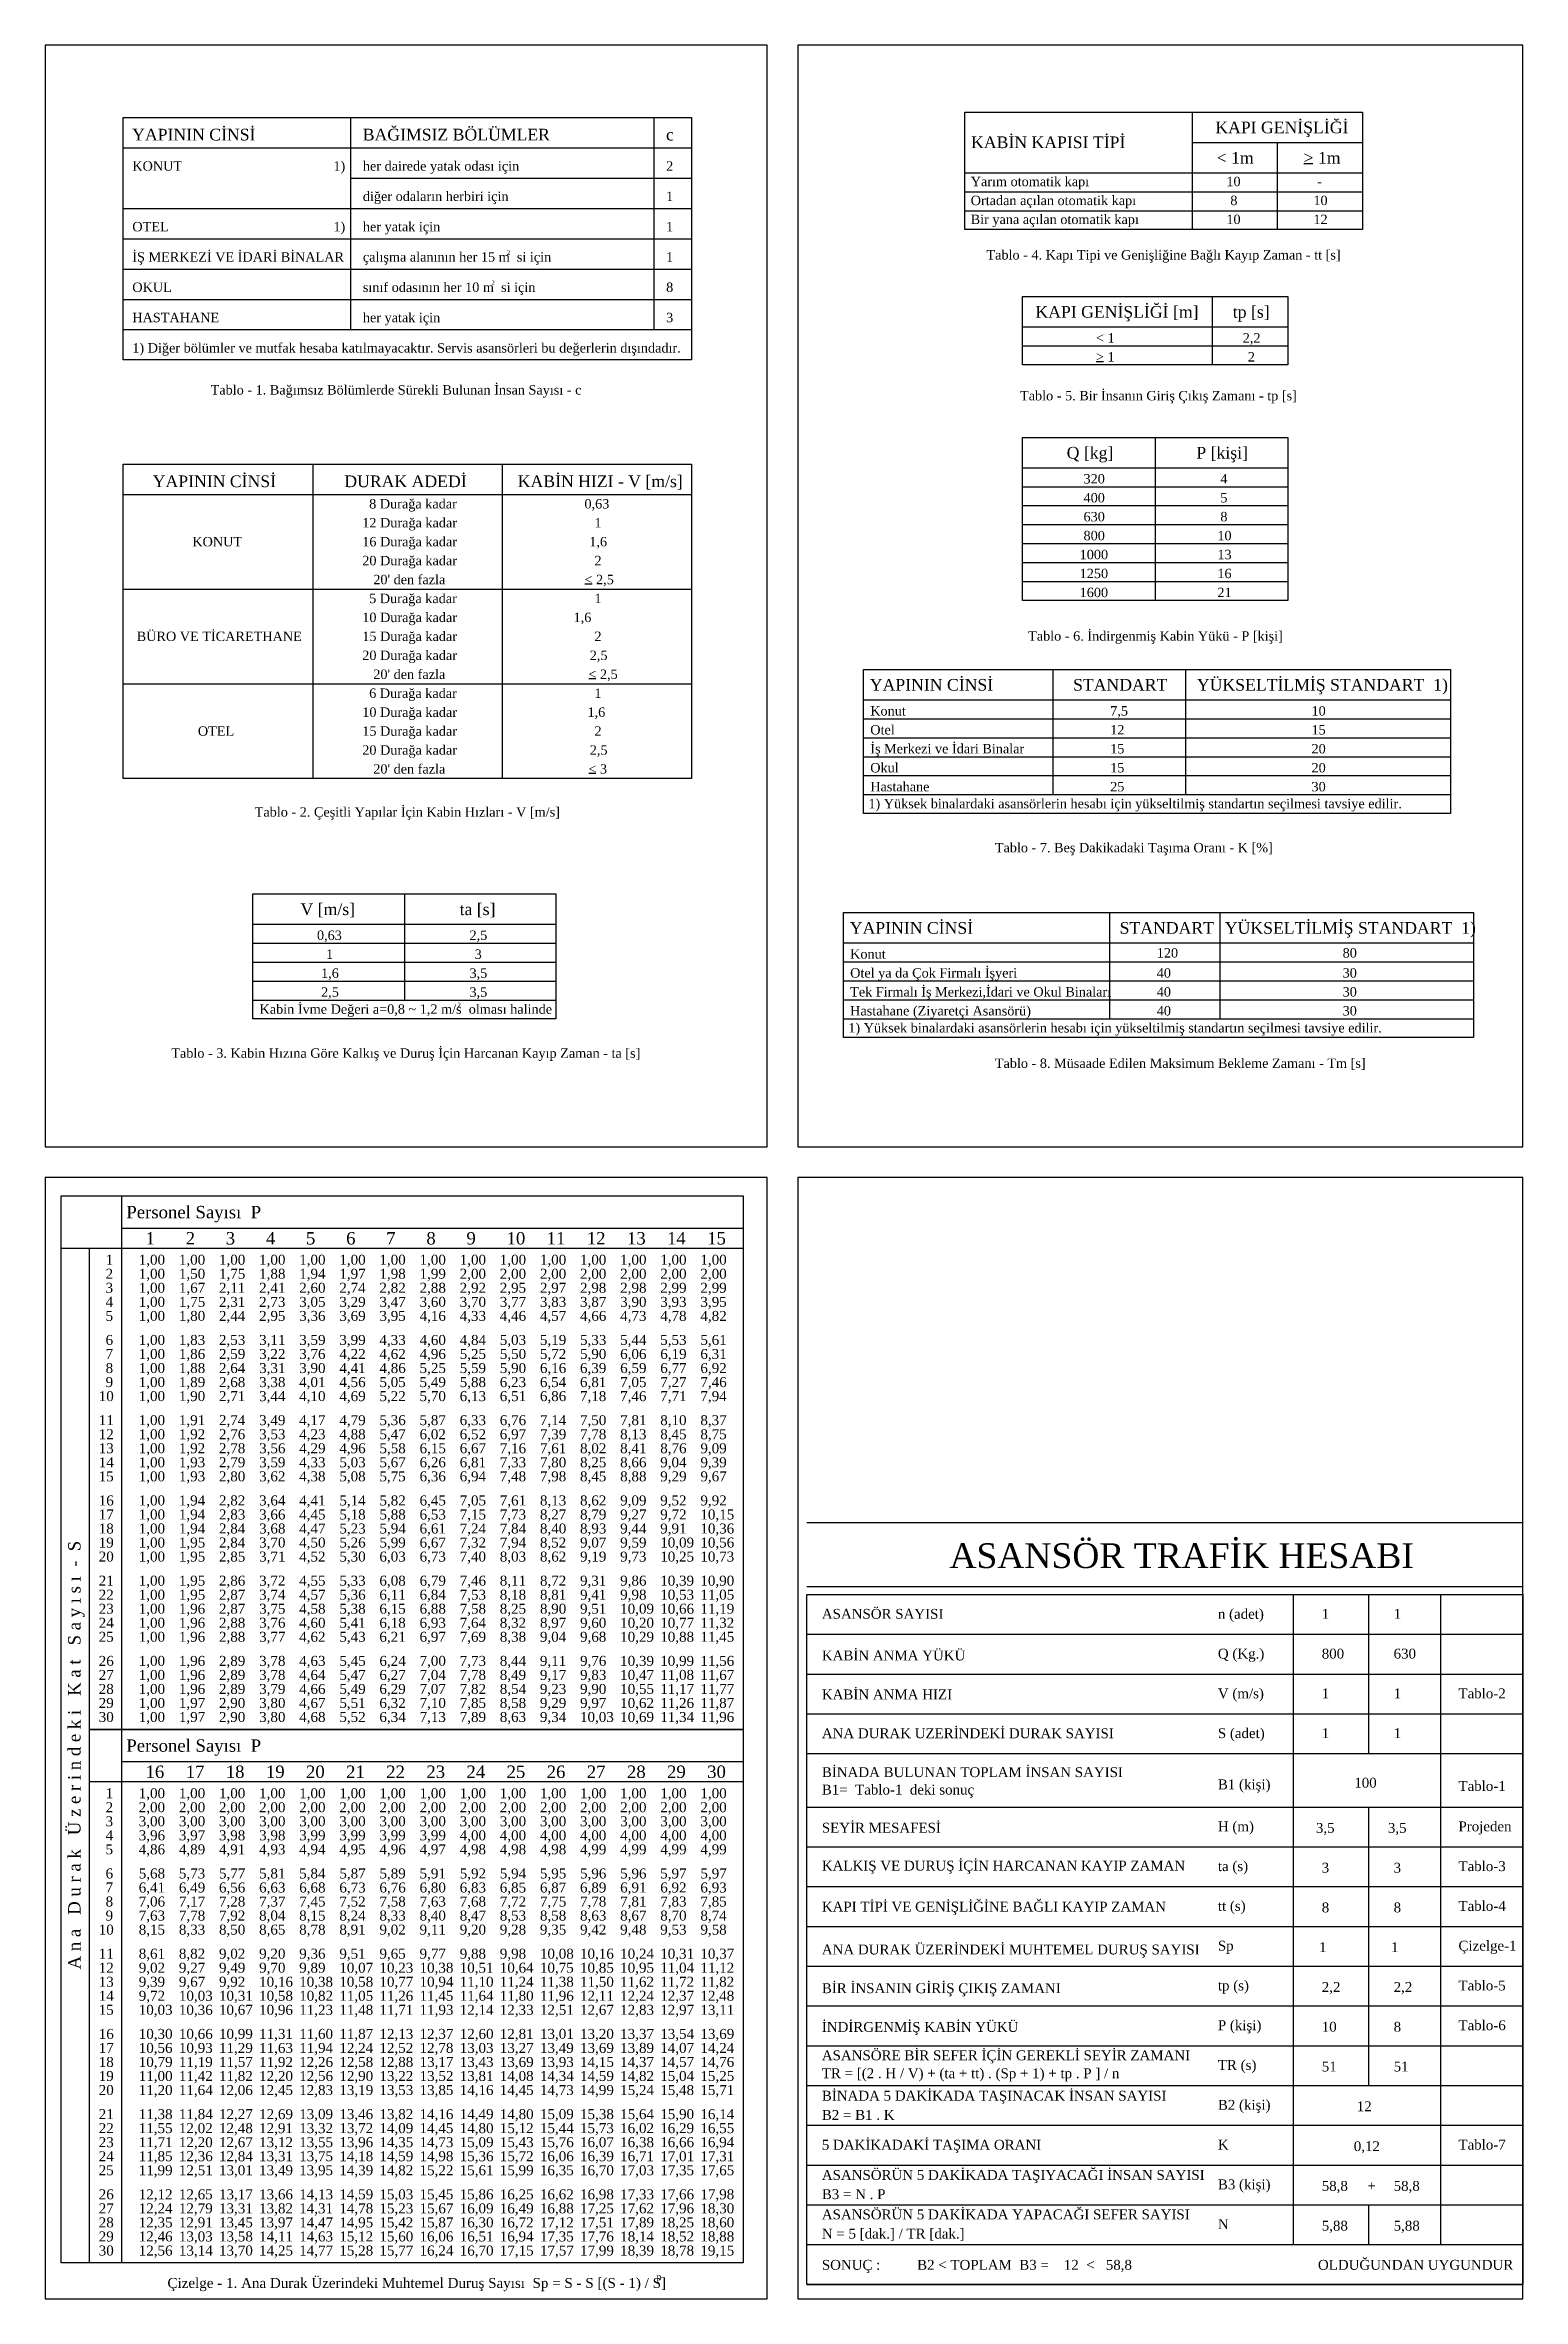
# Model space of a CAD drawing. Header units: millimetres. Extents: x 2338 to 2580, y 2010 to 2378.
import ezdxf

# ---------------------------------------------------------------- set-up
doc = ezdxf.new("R2010")
doc.units = ezdxf.units.MM
for name, color, linetype in [('KAL', 1, 'Continuous'), ('KENAR', 1, 'Continuous'), ('TAR', 4, 'Continuous')]:
    doc.layers.add(name, color=color, linetype=linetype)
doc.styles.add('MEH', font='times.ttf')

msp = doc.modelspace()

# ---------------------------------------------------------------- texts
at = {"layer": 'KAL', "color": 32, "style": 'MEH'}
for s, height, p in [('YAPININ CİNSİ', 1.9107, (2352.65, 2362.67)), ('BAĞIMSIZ BÖLÜMLER', 1.9107, (2390.28, 2362.67)), ('KAPI GENİŞLİĞİ', 1.9107, (2529.39, 2363.84)), ('c', 1.91, (2439.76, 2362.67)), ('KABİN KAPISI TİPİ', 1.9107, (2489.54, 2361.42)), ('KONUT', 1.536, (2352.68, 2357.74)), ('1)', 1.536, (2385.49, 2357.74)), ('her dairede yatak odası için', 1.536, (2390.3, 2357.74)), ('2', 1.54, (2439.78, 2357.74)), ('< 1m', 1.911, (2529.62, 2358.89)), ('> 1m', 1.911, (2543.79, 2358.89)), ('diğer odaların herbiri için', 1.536, (2390.3, 2352.79)), ('1', 1.54, (2439.78, 2352.79)), ('Yarım otomatik kapı', 1.536, (2489.48, 2355.21)), ('10', 1.536, (2531.2, 2355.21)), ('-', 1.54, (2545.99, 2355.21)), ('Bir yana açılan otomatik kapı', 1.536, (2489.48, 2349.03)), ('Ortadan açılan otomatik kapı', 1.536, (2489.48, 2352.12)), ('10', 1.536, (2531.2, 2349.03)), ('8', 1.54, (2531.84, 2352.12)), ('10', 1.536, (2545.4, 2352.12)), ('12', 1.536, (2545.4, 2349.03)), ('OTEL', 1.536, (2352.68, 2347.84)), ('1)', 1.536, (2385.49, 2347.84)), ('her yatak için', 1.536, (2390.3, 2347.84)), ('1', 1.54, (2439.78, 2347.84)), ('İŞ MERKEZİ VE İDARİ BİNALAR', 1.536, (2352.68, 2342.9)), ('çalışma alanının her 15 m  si için', 1.536, (2390.3, 2342.9)), ('2', 0.745, (2413.78, 2343.99)), ('1', 1.54, (2439.78, 2342.9)), ('Tablo - 4. Kapı Tipi ve Genişliğine Bağlı Kayıp Zaman - tt [s]', 1.536, (2492.05, 2343.24)), ('OKUL', 1.536, (2352.68, 2337.95)), ('sınıf odasının her 10 m  si için', 1.536, (2390.3, 2337.95)), ('2', 0.745, (2411.27, 2339.06)), ('8', 1.54, (2439.78, 2337.95)), ('KAPI GENİŞLİĞİ [m]', 1.9107, (2500.04, 2333.75)), ('tp [s]', 1.911, (2532.25, 2333.75)), ('HASTAHANE', 1.536, (2352.68, 2333.01)), ('her yatak için', 1.536, (2390.3, 2333.01)), ('3', 1.54, (2439.78, 2333.01)), ('1) Diğer bölümler ve mutfak hesaba katılmayacaktır. Servis asansörleri bu değerlerin dışındadır.', 1.536, (2352.68, 2328.06)), ('< 1', 1.536, (2509.91, 2329.69)), ('> 1', 1.536, (2509.91, 2326.6)), ('2,2', 1.536, (2533.87, 2329.69)), ('2', 1.54, (2534.7, 2326.6)), ('Tablo - 1. Bağımsız Bölümlerde Sürekli Bulunan İnsan Sayısı - c', 1.536, (2365.46, 2321.21)), ('Tablo - 5. Bir İnsanın Giriş Çıkış Zamanı - tp [s]', 1.536, (2497.53, 2320.26)), ('Q [kg]', 1.911, (2505.14, 2310.76)), ('P [kişi]', 1.911, (2526.3, 2310.76)), ('YAPININ CİNSİ', 1.9107, (2356.01, 2306.1)), ('DURAK ADEDİ', 1.9107, (2387.27, 2306.1)), ('KABİN HIZI - V [m/s]', 1.9107, (2415.57, 2306.1)), ('320', 1.536, (2507.89, 2306.7)), ('4', 1.54, (2530.21, 2306.7)), ('8 Durağa kadar', 1.536, (2391.33, 2302.62)), ('0,63', 1.536, (2426.46, 2302.62)), ('400', 1.536, (2507.89, 2303.61)), ('5', 1.54, (2530.21, 2303.61)), ('12 Durağa kadar', 1.536, (2390.2, 2299.53)), ('1', 1.54, (2428.09, 2299.53)), ('800', 1.536, (2507.89, 2297.43)), ('630', 1.536, (2507.89, 2300.52)), ('10', 1.536, (2529.73, 2297.43)), ('8', 1.54, (2530.21, 2300.52)), ('KONUT', 1.536, (2362.47, 2296.44)), ('20 Durağa kadar', 1.536, (2390.2, 2293.35)), ('16 Durağa kadar', 1.536, (2390.2, 2296.44)), ('1,6', 1.536, (2427.24, 2296.44)), ('1000', 1.536, (2507.26, 2294.34)), ('13', 1.536, (2529.73, 2294.34)), ("20' den fazla", 1.536, (2392, 2290.26)), ('< 2,5', 1.536, (2426.46, 2290.26)), ('2', 1.54, (2428.09, 2293.35)), ('1250', 1.536, (2507.26, 2291.25)), ('16', 1.536, (2529.73, 2291.25)), ('5 Durağa kadar', 1.536, (2391.33, 2287.17)), ('1', 1.54, (2428.09, 2287.17)), ('1600', 1.536, (2507.26, 2288.15)), ('21', 1.536, (2529.73, 2288.15)), ('10 Durağa kadar', 1.536, (2390.2, 2284.08)), ('1,6', 1.536, (2424.68, 2284.08)), ('BÜRO VE TİCARETHANE', 1.536, (2353.4, 2280.99)), ('15 Durağa kadar', 1.536, (2390.2, 2280.99)), ('2', 1.54, (2428.09, 2280.99)), ('Tablo - 6. İndirgenmiş Kabin Yükü - P [kişi]', 1.536, (2498.85, 2281.05)), ('20 Durağa kadar', 1.536, (2390.2, 2277.89)), ('2,5', 1.536, (2427.32, 2277.89)), ('6 Durağa kadar', 1.536, (2391.33, 2271.71)), ("20' den fazla", 1.536, (2392, 2274.8)), ('< 2,5', 1.536, (2427.1, 2274.8)), ('1', 1.54, (2428.09, 2271.71)), ('YAPININ CİNSİ', 1.9107, (2473.02, 2272.89)), ('STANDART', 1.911, (2506.18, 2272.89)), ('YÜKSELTİLMİŞ STANDART  1)', 1.9107, (2526.39, 2272.89)), ('10 Durağa kadar', 1.536, (2390.2, 2268.62)), ('1,6', 1.536, (2426.95, 2268.62)), ('Konut', 1.536, (2473.09, 2268.83)), ('7,5', 1.536, (2512.24, 2268.83)), ('10', 1.536, (2545.09, 2268.83)), ('OTEL', 1.536, (2363.38, 2265.53)), ('15 Durağa kadar', 1.536, (2390.2, 2265.53)), ('2', 1.54, (2428.09, 2265.53)), ('Otel', 1.536, (2473.09, 2265.74)), ('12', 1.536, (2512.24, 2265.74)), ('15', 1.536, (2545.09, 2265.74)), ('20 Durağa kadar', 1.536, (2390.2, 2262.44)), ('2,5', 1.536, (2427.32, 2262.44)), ('İş Merkezi ve İdari Binalar', 1.536, (2473.09, 2262.65)), ('15', 1.536, (2512.24, 2262.65)), ('20', 1.536, (2545.09, 2262.65)), ("20' den fazla", 1.536, (2392, 2259.35)), ('< 3', 1.536, (2427.1, 2259.35)), ('Okul', 1.536, (2473.09, 2259.55)), ('15', 1.536, (2512.24, 2259.55)), ('20', 1.536, (2545.09, 2259.55)), ('1) Yüksek binalardaki asansörlerin hesabı için yükseltilmiş standartın seçilmesi tavsiye edilir.', 1.536, (2472.78, 2253.69)), ('Hastahane', 1.536, (2473.09, 2256.46)), ('25', 1.536, (2512.24, 2256.46)), ('30', 1.536, (2545.09, 2256.46)), ('Tablo - 2. Çeşitli Yapılar İçin Kabin Hızları - V [m/s]', 1.536, (2372.65, 2252.33)), ('Tablo - 7. Beş Dakikadaki Taşıma Oranı - K [%]', 1.536, (2493.42, 2246.51)), ('V [m/s]', 1.911, (2380.13, 2236.27)), ('ta [s]', 1.911, (2406.09, 2236.27)), ('0,63', 1.536, (2382.81, 2232.21)), ('2,5', 1.536, (2407.7, 2232.21)), ('YAPININ CİNSİ', 1.9107, (2469.75, 2233.22)), ('STANDART', 1.911, (2513.78, 2233.22)), ('YÜKSELTİLMİŞ STANDART  1)', 1.9107, (2530.95, 2233.22)), ('1', 1.54, (2384.3, 2229.12)), ('3', 1.54, (2408.54, 2229.12)), ('Konut', 1.536, (2469.81, 2229.16)), ('120', 1.536, (2519.84, 2229.34)), ('80', 1.536, (2550.17, 2229.34)), ('1,6', 1.536, (2383.48, 2226.03)), ('3,5', 1.536, (2407.7, 2226.03)), ('Otel ya da Çok Firmalı İşyeri', 1.536, (2469.81, 2226.07)), ('40', 1.536, (2519.84, 2226.07)), ('30', 1.536, (2550.17, 2226.07)), ('Kabin İvme Değeri a=0,8 ~ 1,2 m/s  olması halinde', 1.536, (2373.44, 2220.16)), ('2,5', 1.536, (2383.48, 2222.94)), ('2', 0.745, (2405.73, 2221.22)), ('3,5', 1.536, (2407.7, 2222.94)), ('Tek Firmalı İş Merkezi,İdari ve Okul Binaları', 1.536, (2469.81, 2222.98)), ('Hastahane (Ziyaretçi Asansörü)', 1.536, (2469.81, 2219.89)), ('40', 1.536, (2519.84, 2222.98)), ('40', 1.536, (2519.84, 2219.89)), ('30', 1.536, (2550.17, 2222.98)), ('30', 1.536, (2550.17, 2219.89)), ('1) Yüksek binalardaki asansörlerin hesabı için yükseltilmiş standartın seçilmesi tavsiye edilir.', 1.536, (2469.51, 2217.11)), ('Tablo - 3. Kabin Hızına Göre Kalkış ve Duruş İçin Harcanan Kayıp Zaman - ta [s]', 1.536, (2359.04, 2212.98)), ('Tablo - 8. Müsaade Edilen Maksimum Bekleme Zamanı - Tm [s]', 1.536, (2493.42, 2211.33)), ('Personel Sayısı  P', 2.0231, (2351.71, 2186.79)), ('1', 2.02, (2354.84, 2182.52)), ('2', 2.02, (2361.39, 2182.52)), ('3', 2.02, (2367.93, 2182.52)), ('4', 2.02, (2374.48, 2182.52)), ('5', 2.02, (2381.02, 2182.52)), ('6', 2.02, (2387.57, 2182.52)), ('7', 2.02, (2394.11, 2182.52)), ('8', 2.02, (2400.66, 2182.52)), ('9', 2.02, (2407.2, 2182.52)), ('10', 2.023, (2413.75, 2182.52)), ('1', 2.02, (2420.29, 2182.52)), ('11', 2.023, (2420.29, 2182.52)), ('12', 2.023, (2426.84, 2182.52)), ('13', 2.023, (2433.39, 2182.52)), ('14', 2.023, (2439.93, 2182.52)), ('15', 2.023, (2446.48, 2182.52)), ('2', 1.63, (2348.32, 2176.93)), ('1', 1.63, (2348.32, 2179.22)), ('1,00', 1.626, (2353.73, 2179.22)), ('1,00', 1.626, (2353.73, 2176.93)), ('1,00', 1.626, (2360.28, 2179.22)), ('1,50', 1.626, (2360.28, 2176.93)), ('1,00', 1.626, (2366.82, 2179.22)), ('1,75', 1.626, (2366.82, 2176.93)), ('1,00', 1.626, (2373.37, 2179.22)), ('1,88', 1.626, (2373.37, 2176.93)), ('1,00', 1.626, (2379.91, 2179.22)), ('1,94', 1.626, (2379.91, 2176.93)), ('1,00', 1.626, (2386.46, 2179.22)), ('1,97', 1.626, (2386.46, 2176.93)), ('1,00', 1.626, (2393, 2179.22)), ('1,98', 1.626, (2393, 2176.93)), ('1,00', 1.626, (2399.55, 2179.22)), ('1,99', 1.626, (2399.55, 2176.93)), ('2,00', 1.626, (2406.1, 2176.93)), ('1,00', 1.626, (2406.1, 2179.22)), ('2,00', 1.626, (2412.64, 2176.93)), ('1,00', 1.626, (2412.64, 2179.22)), ('2,00', 1.626, (2419.19, 2176.93)), ('1,00', 1.626, (2419.19, 2179.22)), ('1,00', 1.626, (2419.19, 2179.22)), ('2,00', 1.626, (2425.73, 2176.93)), ('1,00', 1.626, (2425.73, 2179.22)), ('2,00', 1.626, (2432.28, 2176.93)), ('1,00', 1.626, (2432.28, 2179.22)), ('2,00', 1.626, (2438.82, 2176.93)), ('1,00', 1.626, (2438.82, 2179.22)), ('2,00', 1.626, (2445.37, 2176.93)), ('1,00', 1.626, (2445.37, 2179.22)), ('4', 1.63, (2348.32, 2172.34)), ('3', 1.63, (2348.32, 2174.64)), ('1,00', 1.626, (2353.73, 2174.64)), ('1,00', 1.626, (2353.73, 2172.34)), ('1,67', 1.626, (2360.28, 2174.64)), ('1,75', 1.626, (2360.28, 2172.34)), ('2,11', 1.626, (2366.82, 2174.64)), ('2,31', 1.626, (2366.82, 2172.34)), ('2,41', 1.626, (2373.37, 2174.64)), ('2,73', 1.626, (2373.37, 2172.34)), ('2,60', 1.626, (2379.91, 2174.64)), ('3,05', 1.626, (2379.91, 2172.34)), ('2,74', 1.626, (2386.46, 2174.64)), ('3,29', 1.626, (2386.46, 2172.34)), ('2,82', 1.626, (2393, 2174.64)), ('3,47', 1.626, (2393, 2172.34)), ('2,88', 1.626, (2399.55, 2174.64)), ('3,60', 1.626, (2399.55, 2172.34)), ('2,92', 1.626, (2406.1, 2174.64)), ('3,70', 1.626, (2406.1, 2172.34)), ('2,95', 1.626, (2412.64, 2174.64)), ('3,77', 1.626, (2412.64, 2172.34)), ('2,97', 1.626, (2419.19, 2174.64)), ('3,83', 1.626, (2419.19, 2172.34)), ('2,98', 1.626, (2425.73, 2174.64)), ('3,87', 1.626, (2425.73, 2172.34)), ('2,98', 1.626, (2432.28, 2174.64)), ('3,90', 1.626, (2432.28, 2172.34)), ('2,99', 1.626, (2438.82, 2174.64)), ('3,93', 1.626, (2438.82, 2172.34)), ('2,99', 1.626, (2445.37, 2174.64)), ('3,95', 1.626, (2445.37, 2172.34)), ('5', 1.63, (2348.32, 2170.05)), ('1,00', 1.626, (2353.73, 2170.05)), ('1,80', 1.626, (2360.28, 2170.05)), ('2,44', 1.626, (2366.82, 2170.05)), ('2,95', 1.626, (2373.37, 2170.05)), ('3,36', 1.626, (2379.91, 2170.05)), ('3,69', 1.626, (2386.46, 2170.05)), ('3,95', 1.626, (2393, 2170.05)), ('4,16', 1.626, (2399.55, 2170.05)), ('4,33', 1.626, (2406.1, 2170.05)), ('4,46', 1.626, (2412.64, 2170.05)), ('4,57', 1.626, (2419.19, 2170.05)), ('4,66', 1.626, (2425.73, 2170.05)), ('4,73', 1.626, (2432.28, 2170.05)), ('4,78', 1.626, (2438.82, 2170.05)), ('4,82', 1.626, (2445.37, 2170.05)), ('6', 1.63, (2348.32, 2166.13)), ('1,00', 1.626, (2353.73, 2166.13)), ('1,83', 1.626, (2360.28, 2166.13)), ('2,53', 1.626, (2366.82, 2166.13)), ('3,11', 1.626, (2373.37, 2166.13)), ('3,59', 1.626, (2379.91, 2166.13)), ('3,99', 1.626, (2386.46, 2166.13)), ('4,33', 1.626, (2393, 2166.13)), ('4,60', 1.626, (2399.55, 2166.13)), ('4,84', 1.626, (2406.1, 2166.13)), ('5,03', 1.626, (2412.64, 2166.13)), ('5,19', 1.626, (2419.19, 2166.13)), ('5,33', 1.626, (2425.73, 2166.13)), ('5,44', 1.626, (2432.28, 2166.13)), ('5,53', 1.626, (2438.82, 2166.13)), ('5,61', 1.626, (2445.37, 2166.13)), ('8', 1.63, (2348.32, 2161.54)), ('7', 1.63, (2348.32, 2163.84)), ('1,00', 1.626, (2353.73, 2163.84)), ('1,00', 1.626, (2353.73, 2161.54)), ('1,86', 1.626, (2360.28, 2163.84)), ('1,88', 1.626, (2360.28, 2161.54)), ('2,59', 1.626, (2366.82, 2163.84)), ('2,64', 1.626, (2366.82, 2161.54)), ('3,22', 1.626, (2373.37, 2163.84)), ('3,31', 1.626, (2373.37, 2161.54)), ('3,76', 1.626, (2379.91, 2163.84)), ('3,90', 1.626, (2379.91, 2161.54)), ('4,22', 1.626, (2386.46, 2163.84)), ('4,41', 1.626, (2386.46, 2161.54)), ('4,62', 1.626, (2393, 2163.84)), ('4,86', 1.626, (2393, 2161.54)), ('4,96', 1.626, (2399.55, 2163.84)), ('5,25', 1.626, (2399.55, 2161.54)), ('5,25', 1.626, (2406.1, 2163.84)), ('5,59', 1.626, (2406.1, 2161.54)), ('5,50', 1.626, (2412.64, 2163.84)), ('5,90', 1.626, (2412.64, 2161.54)), ('6,16', 1.626, (2419.19, 2161.54)), ('5,72', 1.626, (2419.19, 2163.84)), ('6,39', 1.626, (2425.73, 2161.54)), ('5,90', 1.626, (2425.73, 2163.84)), ('6,06', 1.626, (2432.28, 2163.84)), ('6,59', 1.626, (2432.28, 2161.54)), ('6,19', 1.626, (2438.82, 2163.84)), ('6,77', 1.626, (2438.82, 2161.54)), ('6,31', 1.626, (2445.37, 2163.84)), ('6,92', 1.626, (2445.37, 2161.54)), ('9', 1.63, (2348.32, 2159.25)), ('1,00', 1.626, (2353.73, 2159.25)), ('1,89', 1.626, (2360.28, 2159.25)), ('2,68', 1.626, (2366.82, 2159.25)), ('3,38', 1.626, (2373.37, 2159.25)), ('4,01', 1.626, (2379.91, 2159.25)), ('4,56', 1.626, (2386.46, 2159.25)), ('5,05', 1.626, (2393, 2159.25)), ('5,49', 1.626, (2399.55, 2159.25)), ('5,88', 1.626, (2406.1, 2159.25)), ('6,23', 1.626, (2412.64, 2159.25)), ('6,54', 1.626, (2419.19, 2159.25)), ('6,81', 1.626, (2425.73, 2159.25)), ('7,05', 1.626, (2432.28, 2159.25)), ('7,27', 1.626, (2438.82, 2159.25)), ('7,46', 1.626, (2445.37, 2159.25)), ('10', 1.626, (2347.2, 2156.96)), ('1,00', 1.626, (2353.73, 2156.96)), ('1,90', 1.626, (2360.28, 2156.96)), ('2,71', 1.626, (2366.82, 2156.96)), ('3,44', 1.626, (2373.37, 2156.96)), ('4,10', 1.626, (2379.91, 2156.96)), ('4,69', 1.626, (2386.46, 2156.96)), ('5,22', 1.626, (2393, 2156.96)), ('5,70', 1.626, (2399.55, 2156.96)), ('6,13', 1.626, (2406.1, 2156.96)), ('6,51', 1.626, (2412.64, 2156.96)), ('6,86', 1.626, (2419.19, 2156.96)), ('7,18', 1.626, (2425.73, 2156.96)), ('7,46', 1.626, (2432.28, 2156.96)), ('7,71', 1.626, (2438.82, 2156.96)), ('7,94', 1.626, (2445.37, 2156.96)), ('11', 1.626, (2347.2, 2153.04)), ('12', 1.626, (2347.2, 2150.74)), ('1,00', 1.626, (2353.73, 2153.04)), ('1,00', 1.626, (2353.73, 2150.74)), ('1,91', 1.626, (2360.28, 2153.04)), ('1,92', 1.626, (2360.28, 2150.74)), ('2,74', 1.626, (2366.82, 2153.04)), ('2,76', 1.626, (2366.82, 2150.74)), ('3,49', 1.626, (2373.37, 2153.04)), ('3,53', 1.626, (2373.37, 2150.74)), ('4,17', 1.626, (2379.91, 2153.04)), ('4,23', 1.626, (2379.91, 2150.74)), ('4,79', 1.626, (2386.46, 2153.04)), ('4,88', 1.626, (2386.46, 2150.74)), ('5,36', 1.626, (2393, 2153.04)), ('5,47', 1.626, (2393, 2150.74)), ('6,02', 1.626, (2399.55, 2150.74)), ('5,87', 1.626, (2399.55, 2153.04)), ('6,33', 1.626, (2406.1, 2153.04)), ('6,52', 1.626, (2406.1, 2150.74)), ('6,76', 1.626, (2412.64, 2153.04)), ('6,97', 1.626, (2412.64, 2150.74)), ('7,14', 1.626, (2419.19, 2153.04)), ('7,39', 1.626, (2419.19, 2150.74)), ('7,50', 1.626, (2425.73, 2153.04)), ('7,78', 1.626, (2425.73, 2150.74)), ('8,13', 1.626, (2432.28, 2150.74)), ('7,81', 1.626, (2432.28, 2153.04)), ('8,10', 1.626, (2438.82, 2153.04)), ('8,45', 1.626, (2438.82, 2150.74)), ('8,37', 1.626, (2445.37, 2153.04)), ('8,75', 1.626, (2445.37, 2150.74)), ('13', 1.626, (2347.2, 2148.45)), ('1,00', 1.626, (2353.73, 2148.45)), ('1,92', 1.626, (2360.28, 2148.45)), ('2,78', 1.626, (2366.82, 2148.45)), ('3,56', 1.626, (2373.37, 2148.45)), ('4,29', 1.626, (2379.91, 2148.45)), ('4,96', 1.626, (2386.46, 2148.45)), ('5,58', 1.626, (2393, 2148.45)), ('6,15', 1.626, (2399.55, 2148.45)), ('6,67', 1.626, (2406.1, 2148.45)), ('7,16', 1.626, (2412.64, 2148.45)), ('7,61', 1.626, (2419.19, 2148.45)), ('8,02', 1.626, (2425.73, 2148.45)), ('8,41', 1.626, (2432.28, 2148.45)), ('8,76', 1.626, (2438.82, 2148.45)), ('9,09', 1.626, (2445.37, 2148.45)), ('14', 1.626, (2347.2, 2146.16)), ('15', 1.626, (2347.2, 2143.87)), ('1,00', 1.626, (2353.73, 2146.16)), ('1,00', 1.626, (2353.73, 2143.87)), ('1,93', 1.626, (2360.28, 2146.16)), ('1,93', 1.626, (2360.28, 2143.87)), ('2,79', 1.626, (2366.82, 2146.16)), ('2,80', 1.626, (2366.82, 2143.87)), ('3,59', 1.626, (2373.37, 2146.16)), ('3,62', 1.626, (2373.37, 2143.87)), ('4,33', 1.626, (2379.91, 2146.16)), ('4,38', 1.626, (2379.91, 2143.87)), ('5,03', 1.626, (2386.46, 2146.16)), ('5,08', 1.626, (2386.46, 2143.87)), ('5,67', 1.626, (2393, 2146.16)), ('5,75', 1.626, (2393, 2143.87)), ('6,26', 1.626, (2399.55, 2146.16)), ('6,36', 1.626, (2399.55, 2143.87)), ('6,81', 1.626, (2406.1, 2146.16)), ('6,94', 1.626, (2406.1, 2143.87)), ('7,33', 1.626, (2412.64, 2146.16)), ('7,48', 1.626, (2412.64, 2143.87)), ('7,80', 1.626, (2419.19, 2146.16)), ('7,98', 1.626, (2419.19, 2143.87)), ('8,25', 1.626, (2425.73, 2146.16)), ('8,45', 1.626, (2425.73, 2143.87)), ('8,66', 1.626, (2432.28, 2146.16)), ('8,88', 1.626, (2432.28, 2143.87)), ('9,04', 1.626, (2438.82, 2146.16)), ('9,29', 1.626, (2438.82, 2143.87)), ('9,39', 1.626, (2445.37, 2146.16)), ('9,67', 1.626, (2445.37, 2143.87)), ('16', 1.626, (2347.2, 2139.94)), ('1,00', 1.626, (2353.73, 2139.94)), ('1,94', 1.626, (2360.28, 2139.94)), ('2,82', 1.626, (2366.82, 2139.94)), ('3,64', 1.626, (2373.37, 2139.94)), ('4,41', 1.626, (2379.91, 2139.94)), ('5,14', 1.626, (2386.46, 2139.94)), ('5,82', 1.626, (2393, 2139.94)), ('6,45', 1.626, (2399.55, 2139.94)), ('7,05', 1.626, (2406.1, 2139.94)), ('7,61', 1.626, (2412.64, 2139.94)), ('8,13', 1.626, (2419.19, 2139.94)), ('8,62', 1.626, (2425.73, 2139.94)), ('9,09', 1.626, (2432.28, 2139.94)), ('9,52', 1.626, (2438.82, 2139.94)), ('9,92', 1.626, (2445.37, 2139.94)), ('17', 1.626, (2347.2, 2137.65)), ('18', 1.626, (2347.2, 2135.36)), ('1,00', 1.626, (2353.73, 2137.65)), ('1,00', 1.626, (2353.73, 2135.36)), ('1,94', 1.626, (2360.28, 2137.65)), ('1,94', 1.626, (2360.28, 2135.36)), ('2,83', 1.626, (2366.82, 2137.65)), ('2,84', 1.626, (2366.82, 2135.36)), ('3,66', 1.626, (2373.37, 2137.65)), ('3,68', 1.626, (2373.37, 2135.36)), ('4,45', 1.626, (2379.91, 2137.65)), ('4,47', 1.626, (2379.91, 2135.36)), ('5,18', 1.626, (2386.46, 2137.65)), ('5,23', 1.626, (2386.46, 2135.36)), ('5,88', 1.626, (2393, 2137.65)), ('5,94', 1.626, (2393, 2135.36)), ('6,53', 1.626, (2399.55, 2137.65)), ('6,61', 1.626, (2399.55, 2135.36)), ('7,15', 1.626, (2406.1, 2137.65)), ('7,24', 1.626, (2406.1, 2135.36)), ('7,73', 1.626, (2412.64, 2137.65)), ('7,84', 1.626, (2412.64, 2135.36)), ('8,27', 1.626, (2419.19, 2137.65)), ('8,40', 1.626, (2419.19, 2135.36)), ('8,79', 1.626, (2425.73, 2137.65)), ('8,93', 1.626, (2425.73, 2135.36)), ('9,27', 1.626, (2432.28, 2137.65)), ('9,44', 1.626, (2432.28, 2135.36)), ('9,72', 1.626, (2438.82, 2137.65)), ('9,91', 1.626, (2438.82, 2135.36)), ('10,15', 1.626, (2445.37, 2137.65)), ('10,36', 1.626, (2445.37, 2135.36)), ('19', 1.626, (2347.2, 2133.07)), ('1,00', 1.626, (2353.73, 2133.07)), ('1,95', 1.626, (2360.28, 2133.07)), ('2,84', 1.626, (2366.82, 2133.07)), ('3,70', 1.626, (2373.37, 2133.07)), ('4,50', 1.626, (2379.91, 2133.07)), ('5,26', 1.626, (2386.46, 2133.07)), ('5,99', 1.626, (2393, 2133.07)), ('6,67', 1.626, (2399.55, 2133.07)), ('7,32', 1.626, (2406.1, 2133.07)), ('7,94', 1.626, (2412.64, 2133.07)), ('8,52', 1.626, (2419.19, 2133.07)), ('9,07', 1.626, (2425.73, 2133.07)), ('9,59', 1.626, (2432.28, 2133.07)), ('10,09', 1.626, (2438.82, 2133.07)), ('10,56', 1.626, (2445.37, 2133.07)), ('20', 1.626, (2347.2, 2130.78)), ('1,00', 1.626, (2353.73, 2130.78)), ('1,95', 1.626, (2360.28, 2130.78)), ('2,85', 1.626, (2366.82, 2130.78)), ('3,71', 1.626, (2373.37, 2130.78)), ('4,52', 1.626, (2379.91, 2130.78)), ('5,30', 1.626, (2386.46, 2130.78)), ('6,03', 1.626, (2393, 2130.78)), ('6,73', 1.626, (2399.55, 2130.78)), ('7,40', 1.626, (2406.1, 2130.78)), ('8,03', 1.626, (2412.64, 2130.78)), ('8,62', 1.626, (2419.19, 2130.78)), ('9,19', 1.626, (2425.73, 2130.78)), ('9,73', 1.626, (2432.28, 2130.78)), ('10,25', 1.626, (2438.82, 2130.78)), ('10,73', 1.626, (2445.37, 2130.78)), ('21', 1.626, (2347.2, 2126.85)), ('22', 1.626, (2347.2, 2124.56)), ('1,00', 1.626, (2353.73, 2126.85)), ('1,00', 1.626, (2353.73, 2124.56)), ('1,95', 1.626, (2360.28, 2126.85)), ('1,95', 1.626, (2360.28, 2124.56)), ('2,86', 1.626, (2366.82, 2126.85)), ('2,87', 1.626, (2366.82, 2124.56)), ('3,72', 1.626, (2373.37, 2126.85)), ('3,74', 1.626, (2373.37, 2124.56)), ('4,55', 1.626, (2379.91, 2126.85)), ('4,57', 1.626, (2379.91, 2124.56)), ('5,33', 1.626, (2386.46, 2126.85)), ('5,36', 1.626, (2386.46, 2124.56)), ('6,08', 1.626, (2393, 2126.85)), ('6,11', 1.626, (2393, 2124.56)), ('6,79', 1.626, (2399.55, 2126.85)), ('6,84', 1.626, (2399.55, 2124.56)), ('7,46', 1.626, (2406.1, 2126.85)), ('7,53', 1.626, (2406.1, 2124.56)), ('8,11', 1.626, (2412.64, 2126.85)), ('8,18', 1.626, (2412.64, 2124.56)), ('8,72', 1.626, (2419.19, 2126.85)), ('8,81', 1.626, (2419.19, 2124.56)), ('9,31', 1.626, (2425.73, 2126.85)), ('9,41', 1.626, (2425.73, 2124.56)), ('9,86', 1.626, (2432.28, 2126.85)), ('9,98', 1.626, (2432.28, 2124.56)), ('10,39', 1.626, (2438.82, 2126.85)), ('10,53', 1.626, (2438.82, 2124.56)), ('10,90', 1.626, (2445.37, 2126.85)), ('11,05', 1.626, (2445.37, 2124.56)), ('23', 1.626, (2347.2, 2122.27)), ('1,00', 1.626, (2353.73, 2122.27)), ('1,96', 1.626, (2360.28, 2122.27)), ('2,87', 1.626, (2366.82, 2122.27)), ('3,75', 1.626, (2373.37, 2122.27)), ('4,58', 1.626, (2379.91, 2122.27)), ('5,38', 1.626, (2386.46, 2122.27)), ('6,15', 1.626, (2393, 2122.27)), ('6,88', 1.626, (2399.55, 2122.27)), ('7,58', 1.626, (2406.1, 2122.27)), ('8,25', 1.626, (2412.64, 2122.27)), ('8,90', 1.626, (2419.19, 2122.27)), ('9,51', 1.626, (2425.73, 2122.27)), ('10,09', 1.626, (2432.28, 2122.27)), ('10,66', 1.626, (2438.82, 2122.27)), ('11,19', 1.626, (2445.37, 2122.27)), ('ASANSÖR SAYISI', 1.6128, (2465.19, 2121.44)), ('n (adet)', 1.613, (2529.81, 2121.44)), ('1', 1.61, (2546.76, 2121.44)), ('1', 1.61, (2558.49, 2121.44)), ('24', 1.626, (2347.2, 2119.98)), ('25', 1.626, (2347.2, 2117.69)), ('1,00', 1.626, (2353.73, 2119.98)), ('1,00', 1.626, (2353.73, 2117.69)), ('1,96', 1.626, (2360.28, 2119.98)), ('1,96', 1.626, (2360.28, 2117.69)), ('2,88', 1.626, (2366.82, 2119.98)), ('2,88', 1.626, (2366.82, 2117.69)), ('3,76', 1.626, (2373.37, 2119.98)), ('3,77', 1.626, (2373.37, 2117.69)), ('4,60', 1.626, (2379.91, 2119.98)), ('4,62', 1.626, (2379.91, 2117.69)), ('5,41', 1.626, (2386.46, 2119.98)), ('5,43', 1.626, (2386.46, 2117.69)), ('6,18', 1.626, (2393, 2119.98)), ('6,21', 1.626, (2393, 2117.69)), ('6,93', 1.626, (2399.55, 2119.98)), ('6,97', 1.626, (2399.55, 2117.69)), ('7,64', 1.626, (2406.1, 2119.98)), ('7,69', 1.626, (2406.1, 2117.69)), ('8,32', 1.626, (2412.64, 2119.98)), ('8,38', 1.626, (2412.64, 2117.69)), ('9,04', 1.626, (2419.19, 2117.69)), ('8,97', 1.626, (2419.19, 2119.98)), ('9,60', 1.626, (2425.73, 2119.98)), ('9,68', 1.626, (2425.73, 2117.69)), ('10,20', 1.626, (2432.28, 2119.98)), ('10,29', 1.626, (2432.28, 2117.69)), ('10,77', 1.626, (2438.82, 2119.98)), ('10,88', 1.626, (2438.82, 2117.69)), ('11,32', 1.626, (2445.37, 2119.98)), ('11,45', 1.626, (2445.37, 2117.69)), ('26', 1.626, (2347.2, 2113.76)), ('1,00', 1.626, (2353.73, 2113.76)), ('1,96', 1.626, (2360.28, 2113.76)), ('2,89', 1.626, (2366.82, 2113.76)), ('3,78', 1.626, (2373.37, 2113.76)), ('4,63', 1.626, (2379.91, 2113.76)), ('5,45', 1.626, (2386.46, 2113.76)), ('6,24', 1.626, (2393, 2113.76)), ('7,00', 1.626, (2399.55, 2113.76)), ('7,73', 1.626, (2406.1, 2113.76)), ('8,44', 1.626, (2412.64, 2113.76)), ('9,11', 1.626, (2419.19, 2113.76)), ('9,76', 1.626, (2425.73, 2113.76)), ('10,39', 1.626, (2432.28, 2113.76)), ('10,99', 1.626, (2438.82, 2113.76)), ('11,56', 1.626, (2445.37, 2113.76)), ('KABİN ANMA YÜKÜ', 1.6128, (2465.19, 2114.65)), ('Q (Kg.)', 1.613, (2529.81, 2114.95)), ('800', 1.613, (2546.76, 2114.95)), ('630', 1.613, (2558.49, 2114.95)), ('27', 1.626, (2347.2, 2111.47)), ('1,00', 1.626, (2353.73, 2111.47)), ('1,96', 1.626, (2360.28, 2111.47)), ('2,89', 1.626, (2366.82, 2111.47)), ('3,78', 1.626, (2373.37, 2111.47)), ('4,64', 1.626, (2379.91, 2111.47)), ('5,47', 1.626, (2386.46, 2111.47)), ('6,27', 1.626, (2393, 2111.47)), ('7,04', 1.626, (2399.55, 2111.47)), ('7,78', 1.626, (2406.1, 2111.47)), ('8,49', 1.626, (2412.64, 2111.47)), ('9,17', 1.626, (2419.19, 2111.47)), ('9,83', 1.626, (2425.73, 2111.47)), ('10,47', 1.626, (2432.28, 2111.47)), ('11,08', 1.626, (2438.82, 2111.47)), ('11,67', 1.626, (2445.37, 2111.47)), ('28', 1.626, (2347.2, 2109.18)), ('29', 1.626, (2347.2, 2106.89)), ('1,00', 1.626, (2353.73, 2109.18)), ('1,00', 1.626, (2353.73, 2106.89)), ('1,96', 1.626, (2360.28, 2109.18)), ('1,97', 1.626, (2360.28, 2106.89)), ('2,89', 1.626, (2366.82, 2109.18)), ('2,90', 1.626, (2366.82, 2106.89)), ('3,79', 1.626, (2373.37, 2109.18)), ('3,80', 1.626, (2373.37, 2106.89)), ('4,66', 1.626, (2379.91, 2109.18)), ('4,67', 1.626, (2379.91, 2106.89)), ('5,49', 1.626, (2386.46, 2109.18)), ('5,51', 1.626, (2386.46, 2106.89)), ('6,29', 1.626, (2393, 2109.18)), ('6,32', 1.626, (2393, 2106.89)), ('7,07', 1.626, (2399.55, 2109.18)), ('7,10', 1.626, (2399.55, 2106.89)), ('7,82', 1.626, (2406.1, 2109.18)), ('7,85', 1.626, (2406.1, 2106.89)), ('8,54', 1.626, (2412.64, 2109.18)), ('8,58', 1.626, (2412.64, 2106.89)), ('9,23', 1.626, (2419.19, 2109.18)), ('9,29', 1.626, (2419.19, 2106.89)), ('9,90', 1.626, (2425.73, 2109.18)), ('9,97', 1.626, (2425.73, 2106.89)), ('10,55', 1.626, (2432.28, 2109.18)), ('10,62', 1.626, (2432.28, 2106.89)), ('11,17', 1.626, (2438.82, 2109.18)), ('11,26', 1.626, (2438.82, 2106.89)), ('11,77', 1.626, (2445.37, 2109.18)), ('11,87', 1.626, (2445.37, 2106.89)), ('KABİN ANMA HIZI', 1.6128, (2465.19, 2108.29)), ('V (m/s)', 1.613, (2529.81, 2108.46)), ('1', 1.61, (2546.76, 2108.46)), ('1', 1.61, (2558.49, 2108.46)), ('Tablo-2', 1.613, (2569.07, 2108.46)), ('30', 1.626, (2347.2, 2104.6)), ('1,00', 1.626, (2353.73, 2104.6)), ('1,97', 1.626, (2360.28, 2104.6)), ('2,90', 1.626, (2366.82, 2104.6)), ('3,80', 1.626, (2373.37, 2104.6)), ('4,68', 1.626, (2379.91, 2104.6)), ('5,52', 1.626, (2386.46, 2104.6)), ('6,34', 1.626, (2393, 2104.6)), ('7,13', 1.626, (2399.55, 2104.6)), ('7,89', 1.626, (2406.1, 2104.6)), ('8,63', 1.626, (2412.64, 2104.6)), ('9,34', 1.626, (2419.19, 2104.6)), ('10,03', 1.626, (2425.73, 2104.6)), ('10,69', 1.626, (2432.28, 2104.6)), ('11,34', 1.626, (2438.82, 2104.6)), ('11,96', 1.626, (2445.37, 2104.6)), ('ANA DURAK UZERİNDEKİ DURAK SAYISI', 1.6128, (2465.19, 2101.95)), ('Personel Sayısı  P', 2.0231, (2351.71, 2099.74)), ('S (adet)', 1.613, (2529.81, 2101.97)), ('1', 1.61, (2546.76, 2101.97)), ('1', 1.61, (2558.49, 2101.97)), ('16', 2.023, (2354.84, 2095.47)), ('17', 2.023, (2361.39, 2095.47)), ('18', 2.023, (2367.93, 2095.47)), ('19', 2.023, (2374.48, 2095.47)), ('20', 2.023, (2381.02, 2095.47)), ('21', 2.023, (2387.57, 2095.47)), ('22', 2.023, (2394.11, 2095.47)), ('23', 2.023, (2400.66, 2095.47)), ('24', 2.023, (2407.2, 2095.47)), ('25', 2.023, (2413.75, 2095.47)), ('26', 2.023, (2420.29, 2095.47)), ('27', 2.023, (2426.84, 2095.47)), ('28', 2.023, (2433.39, 2095.47)), ('29', 2.023, (2439.93, 2095.47)), ('30', 2.023, (2446.48, 2095.47)), ('BİNADA BULUNAN TOPLAM İNSAN SAYISI', 1.6128, (2465.19, 2095.61)), ('1', 1.63, (2348.32, 2092.16)), ('1,00', 1.626, (2353.73, 2092.16)), ('1,00', 1.626, (2360.28, 2092.16)), ('1,00', 1.626, (2366.82, 2092.16)), ('1,00', 1.626, (2373.37, 2092.16)), ('1,00', 1.626, (2379.91, 2092.16)), ('1,00', 1.626, (2386.46, 2092.16)), ('1,00', 1.626, (2393, 2092.16)), ('1,00', 1.626, (2399.55, 2092.16)), ('1,00', 1.626, (2406.1, 2092.16)), ('1,00', 1.626, (2412.64, 2092.16)), ('1,00', 1.626, (2419.19, 2092.16)), ('1,00', 1.626, (2419.19, 2092.16)), ('1,00', 1.626, (2425.73, 2092.16)), ('1,00', 1.626, (2432.28, 2092.16)), ('1,00', 1.626, (2438.82, 2092.16)), ('1,00', 1.626, (2445.37, 2092.16)), ('B1=  Tablo-1  deki sonuç  ', 1.6128, (2465.19, 2092.76)), ('B1 (kişi)', 1.613, (2529.81, 2093.61)), ('100', 1.613, (2552.07, 2093.89)), ('Tablo-1', 1.613, (2569.07, 2093.35)), ('2', 1.63, (2348.32, 2089.87)), ('3', 1.63, (2348.32, 2087.58)), ('2,00', 1.626, (2353.73, 2089.87)), ('3,00', 1.626, (2353.73, 2087.58)), ('2,00', 1.626, (2360.28, 2089.87)), ('3,00', 1.626, (2360.28, 2087.58)), ('2,00', 1.626, (2366.82, 2089.87)), ('3,00', 1.626, (2366.82, 2087.58)), ('2,00', 1.626, (2373.37, 2089.87)), ('3,00', 1.626, (2373.37, 2087.58)), ('2,00', 1.626, (2379.91, 2089.87)), ('3,00', 1.626, (2379.91, 2087.58)), ('2,00', 1.626, (2386.46, 2089.87)), ('3,00', 1.626, (2386.46, 2087.58)), ('2,00', 1.626, (2393, 2089.87)), ('3,00', 1.626, (2393, 2087.58)), ('2,00', 1.626, (2399.55, 2089.87)), ('3,00', 1.626, (2399.55, 2087.58)), ('2,00', 1.626, (2406.1, 2089.87)), ('3,00', 1.626, (2406.1, 2087.58)), ('2,00', 1.626, (2412.64, 2089.87)), ('3,00', 1.626, (2412.64, 2087.58)), ('2,00', 1.626, (2419.19, 2089.87)), ('3,00', 1.626, (2419.19, 2087.58)), ('2,00', 1.626, (2425.73, 2089.87)), ('3,00', 1.626, (2425.73, 2087.58)), ('2,00', 1.626, (2432.28, 2089.87)), ('3,00', 1.626, (2432.28, 2087.58)), ('2,00', 1.626, (2438.82, 2089.87)), ('3,00', 1.626, (2438.82, 2087.58)), ('2,00', 1.626, (2445.37, 2089.87)), ('3,00', 1.626, (2445.37, 2087.58)), ('4', 1.63, (2348.32, 2085.29)), ('3,96', 1.626, (2353.73, 2085.29)), ('3,97', 1.626, (2360.28, 2085.29)), ('3,98', 1.626, (2366.82, 2085.29)), ('3,98', 1.626, (2373.37, 2085.29)), ('3,99', 1.626, (2379.91, 2085.29)), ('3,99', 1.626, (2386.46, 2085.29)), ('3,99', 1.626, (2393, 2085.29)), ('3,99', 1.626, (2399.55, 2085.29)), ('4,00', 1.626, (2406.1, 2085.29)), ('4,00', 1.626, (2412.64, 2085.29)), ('4,00', 1.626, (2419.19, 2085.29)), ('4,00', 1.626, (2425.73, 2085.29)), ('4,00', 1.626, (2432.28, 2085.29)), ('4,00', 1.626, (2438.82, 2085.29)), ('4,00', 1.626, (2445.37, 2085.29)), ('SEYİR MESAFESİ', 1.6128, (2465.19, 2086.54)), ('H (m)', 1.613, (2529.81, 2086.76)), ('3,5', 1.613, (2545.81, 2086.51)), ('3,5', 1.613, (2557.55, 2086.51)), ('Projeden', 1.613, (2569.07, 2086.76)), ('5', 1.63, (2348.32, 2083)), ('4,86', 1.626, (2353.73, 2083)), ('4,89', 1.626, (2360.28, 2083)), ('4,91', 1.626, (2366.82, 2083)), ('4,93', 1.626, (2373.37, 2083)), ('4,94', 1.626, (2379.91, 2083)), ('4,95', 1.626, (2386.46, 2083)), ('4,96', 1.626, (2393, 2083)), ('4,97', 1.626, (2399.55, 2083)), ('4,98', 1.626, (2406.1, 2083)), ('4,98', 1.626, (2412.64, 2083)), ('4,98', 1.626, (2419.19, 2083)), ('4,99', 1.626, (2425.73, 2083)), ('4,99', 1.626, (2432.28, 2083)), ('4,99', 1.626, (2438.82, 2083)), ('4,99', 1.626, (2445.37, 2083)), ('KALKIŞ VE DURUŞ İÇİN HARCANAN KAYIP ZAMAN', 1.6128, (2465.19, 2080.35)), ('ta (s)', 1.613, (2529.81, 2080.27)), ('3', 1.61, (2546.76, 2080.02)), ('3', 1.61, (2558.49, 2080.02)), ('Tablo-3', 1.613, (2569.07, 2080.27)), ('6', 1.63, (2348.32, 2079.07)), ('7', 1.63, (2348.32, 2076.78)), ('6,41', 1.626, (2353.73, 2076.78)), ('5,68', 1.626, (2353.73, 2079.07)), ('6,49', 1.626, (2360.28, 2076.78)), ('5,73', 1.626, (2360.28, 2079.07)), ('6,56', 1.626, (2366.82, 2076.78)), ('5,77', 1.626, (2366.82, 2079.07)), ('6,63', 1.626, (2373.37, 2076.78)), ('5,81', 1.626, (2373.37, 2079.07)), ('6,68', 1.626, (2379.91, 2076.78)), ('5,84', 1.626, (2379.91, 2079.07)), ('6,73', 1.626, (2386.46, 2076.78)), ('5,87', 1.626, (2386.46, 2079.07)), ('6,76', 1.626, (2393, 2076.78)), ('5,89', 1.626, (2393, 2079.07)), ('6,80', 1.626, (2399.55, 2076.78)), ('5,91', 1.626, (2399.55, 2079.07)), ('6,83', 1.626, (2406.1, 2076.78)), ('5,92', 1.626, (2406.1, 2079.07)), ('6,85', 1.626, (2412.64, 2076.78)), ('5,94', 1.626, (2412.64, 2079.07)), ('6,87', 1.626, (2419.19, 2076.78)), ('5,95', 1.626, (2419.19, 2079.07)), ('6,89', 1.626, (2425.73, 2076.78)), ('5,96', 1.626, (2425.73, 2079.07)), ('6,91', 1.626, (2432.28, 2076.78)), ('5,96', 1.626, (2432.28, 2079.07)), ('6,92', 1.626, (2438.82, 2076.78)), ('5,97', 1.626, (2438.82, 2079.07)), ('6,93', 1.626, (2445.37, 2076.78)), ('5,97', 1.626, (2445.37, 2079.07)), ('8', 1.63, (2348.32, 2074.49)), ('7,06', 1.626, (2353.73, 2074.49)), ('7,17', 1.626, (2360.28, 2074.49)), ('7,28', 1.626, (2366.82, 2074.49)), ('7,37', 1.626, (2373.37, 2074.49)), ('7,45', 1.626, (2379.91, 2074.49)), ('7,52', 1.626, (2386.46, 2074.49)), ('7,58', 1.626, (2393, 2074.49)), ('7,63', 1.626, (2399.55, 2074.49)), ('7,68', 1.626, (2406.1, 2074.49)), ('7,72', 1.626, (2412.64, 2074.49)), ('7,75', 1.626, (2419.19, 2074.49)), ('7,78', 1.626, (2425.73, 2074.49)), ('7,81', 1.626, (2432.28, 2074.49)), ('7,83', 1.626, (2438.82, 2074.49)), ('7,85', 1.626, (2445.37, 2074.49)), ('KAPI TİPİ VE GENİŞLİĞİNE BAĞLI KAYIP ZAMAN', 1.6128, (2465.19, 2073.66)), ('tt (s)', 1.613, (2529.81, 2073.78)), ('8', 1.61, (2546.76, 2073.53)), ('8', 1.61, (2558.49, 2073.53)), ('Tablo-4', 1.613, (2569.07, 2073.78)), ('10', 1.626, (2347.2, 2069.91)), ('9', 1.63, (2348.32, 2072.2)), ('8,15', 1.626, (2353.73, 2069.91)), ('7,63', 1.626, (2353.73, 2072.2)), ('8,33', 1.626, (2360.28, 2069.91)), ('7,78', 1.626, (2360.28, 2072.2)), ('8,50', 1.626, (2366.82, 2069.91)), ('7,92', 1.626, (2366.82, 2072.2)), ('8,04', 1.626, (2373.37, 2072.2)), ('8,65', 1.626, (2373.37, 2069.91)), ('8,15', 1.626, (2379.91, 2072.2)), ('8,78', 1.626, (2379.91, 2069.91)), ('8,24', 1.626, (2386.46, 2072.2)), ('8,91', 1.626, (2386.46, 2069.91)), ('9,02', 1.626, (2393, 2069.91)), ('8,33', 1.626, (2393, 2072.2)), ('9,11', 1.626, (2399.55, 2069.91)), ('8,40', 1.626, (2399.55, 2072.2)), ('9,20', 1.626, (2406.1, 2069.91)), ('8,47', 1.626, (2406.1, 2072.2)), ('9,28', 1.626, (2412.64, 2069.91)), ('8,53', 1.626, (2412.64, 2072.2)), ('9,35', 1.626, (2419.19, 2069.91)), ('8,58', 1.626, (2419.19, 2072.2)), ('9,42', 1.626, (2425.73, 2069.91)), ('8,63', 1.626, (2425.73, 2072.2)), ('9,48', 1.626, (2432.28, 2069.91)), ('8,67', 1.626, (2432.28, 2072.2)), ('9,53', 1.626, (2438.82, 2069.91)), ('8,70', 1.626, (2438.82, 2072.2)), ('9,58', 1.626, (2445.37, 2069.91)), ('8,74', 1.626, (2445.37, 2072.2)), ('11', 1.626, (2347.2, 2065.98)), ('8,61', 1.626, (2353.73, 2065.98)), ('8,82', 1.626, (2360.28, 2065.98)), ('9,02', 1.626, (2366.82, 2065.98)), ('9,20', 1.626, (2373.37, 2065.98)), ('9,36', 1.626, (2379.91, 2065.98)), ('9,51', 1.626, (2386.46, 2065.98)), ('9,65', 1.626, (2393, 2065.98)), ('9,77', 1.626, (2399.55, 2065.98)), ('9,88', 1.626, (2406.1, 2065.98)), ('9,98', 1.626, (2412.64, 2065.98)), ('10,08', 1.626, (2419.19, 2065.98)), ('10,16', 1.626, (2425.73, 2065.98)), ('10,24', 1.626, (2432.28, 2065.98)), ('10,31', 1.626, (2438.82, 2065.98)), ('10,37', 1.626, (2445.37, 2065.98)), ('ANA DURAK ÜZERİNDEKİ MUHTEMEL DURUŞ SAYISI', 1.6128, (2465.19, 2066.67)), ('Sp', 1.613, (2529.81, 2067.29)), ('1', 1.61, (2546.31, 2067.04)), ('1', 1.61, (2558.05, 2067.04)), ('Çizelge-1', 1.613, (2569.07, 2067.29)), ('12', 1.626, (2347.2, 2063.69)), ('9,02', 1.626, (2353.73, 2063.69)), ('9,27', 1.626, (2360.28, 2063.69)), ('9,49', 1.626, (2366.82, 2063.69)), ('9,70', 1.626, (2373.37, 2063.69)), ('9,89', 1.626, (2379.91, 2063.69)), ('10,07', 1.626, (2386.46, 2063.69)), ('10,23', 1.626, (2393, 2063.69)), ('10,38', 1.626, (2399.55, 2063.69)), ('10,51', 1.626, (2406.1, 2063.69)), ('10,64', 1.626, (2412.64, 2063.69)), ('10,75', 1.626, (2419.19, 2063.69)), ('10,85', 1.626, (2425.73, 2063.69)), ('10,95', 1.626, (2432.28, 2063.69)), ('11,04', 1.626, (2438.82, 2063.69)), ('11,12', 1.626, (2445.37, 2063.69)), ('13', 1.626, (2347.2, 2061.4)), ('14', 1.626, (2347.2, 2059.11)), ('9,39', 1.626, (2353.73, 2061.4)), ('9,72', 1.626, (2353.73, 2059.11)), ('9,67', 1.626, (2360.28, 2061.4)), ('10,03', 1.626, (2360.28, 2059.11)), ('9,92', 1.626, (2366.82, 2061.4)), ('10,31', 1.626, (2366.82, 2059.11)), ('10,16', 1.626, (2373.37, 2061.4)), ('10,58', 1.626, (2373.37, 2059.11)), ('10,38', 1.626, (2379.91, 2061.4)), ('10,82', 1.626, (2379.91, 2059.11)), ('10,58', 1.626, (2386.46, 2061.4)), ('11,05', 1.626, (2386.46, 2059.11)), ('10,77', 1.626, (2393, 2061.4)), ('11,26', 1.626, (2393, 2059.11)), ('10,94', 1.626, (2399.55, 2061.4)), ('11,45', 1.626, (2399.55, 2059.11)), ('11,10', 1.626, (2406.1, 2061.4)), ('11,64', 1.626, (2406.1, 2059.11)), ('11,24', 1.626, (2412.64, 2061.4)), ('11,80', 1.626, (2412.64, 2059.11)), ('11,38', 1.626, (2419.19, 2061.4)), ('11,96', 1.626, (2419.19, 2059.11)), ('11,50', 1.626, (2425.73, 2061.4)), ('12,11', 1.626, (2425.73, 2059.11)), ('11,62', 1.626, (2432.28, 2061.4)), ('12,24', 1.626, (2432.28, 2059.11)), ('11,72', 1.626, (2438.82, 2061.4)), ('12,37', 1.626, (2438.82, 2059.11)), ('11,82', 1.626, (2445.37, 2061.4)), ('12,48', 1.626, (2445.37, 2059.11)), ('BİR İNSANIN GİRİŞ ÇIKIŞ ZAMANI', 1.6128, (2465.19, 2060.35)), ('tp (s)', 1.613, (2529.81, 2060.8)), ('2,2', 1.613, (2546.76, 2060.55)), ('2,2', 1.613, (2558.49, 2060.55)), ('Tablo-5', 1.613, (2569.07, 2060.8)), ('15', 1.626, (2347.2, 2056.82)), ('10,03', 1.626, (2353.73, 2056.82)), ('10,36', 1.626, (2360.28, 2056.82)), ('10,67', 1.626, (2366.82, 2056.82)), ('10,96', 1.626, (2373.37, 2056.82)), ('11,23', 1.626, (2379.91, 2056.82)), ('11,48', 1.626, (2386.46, 2056.82)), ('11,71', 1.626, (2393, 2056.82)), ('11,93', 1.626, (2399.55, 2056.82)), ('12,14', 1.626, (2406.1, 2056.82)), ('12,33', 1.626, (2412.64, 2056.82)), ('12,51', 1.626, (2419.19, 2056.82)), ('12,67', 1.626, (2425.73, 2056.82)), ('12,83', 1.626, (2432.28, 2056.82)), ('12,97', 1.626, (2438.82, 2056.82)), ('13,11', 1.626, (2445.37, 2056.82)), ('İNDİRGENMİŞ KABİN YÜKÜ', 1.6128, (2465.19, 2054.03)), ('P (kişi)', 1.613, (2529.81, 2054.31)), ('Tablo-6', 1.613, (2569.07, 2054.31)), ('16', 1.626, (2347.2, 2052.89)), ('17', 1.626, (2347.2, 2050.6)), ('10,30', 1.626, (2353.73, 2052.89)), ('10,56', 1.626, (2353.73, 2050.6)), ('10,66', 1.626, (2360.28, 2052.89)), ('10,93', 1.626, (2360.28, 2050.6)), ('10,99', 1.626, (2366.82, 2052.89)), ('11,29', 1.626, (2366.82, 2050.6)), ('11,31', 1.626, (2373.37, 2052.89)), ('11,63', 1.626, (2373.37, 2050.6)), ('11,60', 1.626, (2379.91, 2052.89)), ('11,94', 1.626, (2379.91, 2050.6)), ('11,87', 1.626, (2386.46, 2052.89)), ('12,24', 1.626, (2386.46, 2050.6)), ('12,13', 1.626, (2393, 2052.89)), ('12,52', 1.626, (2393, 2050.6)), ('12,37', 1.626, (2399.55, 2052.89)), ('12,78', 1.626, (2399.55, 2050.6)), ('12,60', 1.626, (2406.1, 2052.89)), ('13,03', 1.626, (2406.1, 2050.6)), ('12,81', 1.626, (2412.64, 2052.89)), ('13,27', 1.626, (2412.64, 2050.6)), ('13,01', 1.626, (2419.19, 2052.89)), ('13,49', 1.626, (2419.19, 2050.6)), ('13,20', 1.626, (2425.73, 2052.89)), ('13,69', 1.626, (2425.73, 2050.6)), ('13,37', 1.626, (2432.28, 2052.89)), ('13,89', 1.626, (2432.28, 2050.6)), ('13,54', 1.626, (2438.82, 2052.89)), ('14,07', 1.626, (2438.82, 2050.6)), ('13,69', 1.626, (2445.37, 2052.89)), ('14,24', 1.626, (2445.37, 2050.6)), ('10', 1.613, (2546.76, 2054.06)), ('8', 1.61, (2558.49, 2054.06)), ('18', 1.626, (2347.2, 2048.31)), ('10,79', 1.626, (2353.73, 2048.31)), ('11,19', 1.626, (2360.28, 2048.31)), ('11,57', 1.626, (2366.82, 2048.31)), ('11,92', 1.626, (2373.37, 2048.31)), ('12,26', 1.626, (2379.91, 2048.31)), ('12,58', 1.626, (2386.46, 2048.31)), ('12,88', 1.626, (2393, 2048.31)), ('13,17', 1.626, (2399.55, 2048.31)), ('13,43', 1.626, (2406.1, 2048.31)), ('13,69', 1.626, (2412.64, 2048.31)), ('13,93', 1.626, (2419.19, 2048.31)), ('14,15', 1.626, (2425.73, 2048.31)), ('14,37', 1.626, (2432.28, 2048.31)), ('14,57', 1.626, (2438.82, 2048.31)), ('14,76', 1.626, (2445.37, 2048.31)), ('ASANSÖRE BİR SEFER İÇİN GEREKLİ SEYİR ZAMANI', 1.6128, (2465.19, 2049.4)), ('TR (s)', 1.613, (2529.81, 2047.82)), ('51', 1.613, (2546.76, 2047.57)), ('51', 1.613, (2558.49, 2047.57)), ('20', 1.626, (2347.2, 2043.73)), ('19', 1.626, (2347.2, 2046.02)), ('11,00', 1.626, (2353.73, 2046.02)), ('11,20', 1.626, (2353.73, 2043.73)), ('11,42', 1.626, (2360.28, 2046.02)), ('11,64', 1.626, (2360.28, 2043.73)), ('11,82', 1.626, (2366.82, 2046.02)), ('12,06', 1.626, (2366.82, 2043.73)), ('12,20', 1.626, (2373.37, 2046.02)), ('12,45', 1.626, (2373.37, 2043.73)), ('12,56', 1.626, (2379.91, 2046.02)), ('12,83', 1.626, (2379.91, 2043.73)), ('12,90', 1.626, (2386.46, 2046.02)), ('13,19', 1.626, (2386.46, 2043.73)), ('13,22', 1.626, (2393, 2046.02)), ('13,53', 1.626, (2393, 2043.73)), ('13,52', 1.626, (2399.55, 2046.02)), ('13,85', 1.626, (2399.55, 2043.73)), ('13,81', 1.626, (2406.1, 2046.02)), ('14,16', 1.626, (2406.1, 2043.73)), ('14,08', 1.626, (2412.64, 2046.02)), ('14,45', 1.626, (2412.64, 2043.73)), ('14,34', 1.626, (2419.19, 2046.02)), ('14,73', 1.626, (2419.19, 2043.73)), ('14,59', 1.626, (2425.73, 2046.02)), ('14,99', 1.626, (2425.73, 2043.73)), ('14,82', 1.626, (2432.28, 2046.02)), ('15,24', 1.626, (2432.28, 2043.73)), ('15,04', 1.626, (2438.82, 2046.02)), ('15,48', 1.626, (2438.82, 2043.73)), ('15,25', 1.626, (2445.37, 2046.02)), ('15,71', 1.626, (2445.37, 2043.73)), ('TR = [(2 . H / V) + (ta + tt) . (Sp + 1) + tp . P ] / n', 1.6128, (2465.19, 2046.47)), ('21', 1.626, (2347.2, 2039.8)), ('11,38', 1.626, (2353.73, 2039.8)), ('11,84', 1.626, (2360.28, 2039.8)), ('12,27', 1.626, (2366.82, 2039.8)), ('12,69', 1.626, (2373.37, 2039.8)), ('13,09', 1.626, (2379.91, 2039.8)), ('13,46', 1.626, (2386.46, 2039.8)), ('13,82', 1.626, (2393, 2039.8)), ('14,16', 1.626, (2399.55, 2039.8)), ('14,49', 1.626, (2406.1, 2039.8)), ('14,80', 1.626, (2412.64, 2039.8)), ('15,09', 1.626, (2419.19, 2039.8)), ('15,38', 1.626, (2425.73, 2039.8)), ('15,64', 1.626, (2432.28, 2039.8)), ('15,90', 1.626, (2438.82, 2039.8)), ('16,14', 1.626, (2445.37, 2039.8)), ('BİNADA 5 DAKİKADA TAŞINACAK İNSAN SAYISI', 1.6128, (2465.19, 2042.81)), ('B2 = B1 . K', 1.6128, (2465.19, 2039.67)), ('B2 (kişi)', 1.613, (2529.81, 2041.32)), ('12', 1.613, (2552.47, 2041.08)), ('22', 1.626, (2347.2, 2037.51)), ('11,55', 1.626, (2353.73, 2037.51)), ('12,02', 1.626, (2360.28, 2037.51)), ('12,48', 1.626, (2366.82, 2037.51)), ('12,91', 1.626, (2373.37, 2037.51)), ('13,32', 1.626, (2379.91, 2037.51)), ('13,72', 1.626, (2386.46, 2037.51)), ('14,09', 1.626, (2393, 2037.51)), ('14,45', 1.626, (2399.55, 2037.51)), ('14,80', 1.626, (2406.1, 2037.51)), ('15,12', 1.626, (2412.64, 2037.51)), ('15,44', 1.626, (2419.19, 2037.51)), ('15,73', 1.626, (2425.73, 2037.51)), ('16,02', 1.626, (2432.28, 2037.51)), ('16,29', 1.626, (2438.82, 2037.51)), ('16,55', 1.626, (2445.37, 2037.51)), ('23', 1.626, (2347.2, 2035.22)), ('24', 1.626, (2347.2, 2032.93)), ('11,71', 1.626, (2353.73, 2035.22)), ('11,85', 1.626, (2353.73, 2032.93)), ('12,20', 1.626, (2360.28, 2035.22)), ('12,36', 1.626, (2360.28, 2032.93)), ('12,67', 1.626, (2366.82, 2035.22)), ('12,84', 1.626, (2366.82, 2032.93)), ('13,12', 1.626, (2373.37, 2035.22)), ('13,31', 1.626, (2373.37, 2032.93)), ('13,55', 1.626, (2379.91, 2035.22)), ('13,75', 1.626, (2379.91, 2032.93)), ('13,96', 1.626, (2386.46, 2035.22)), ('14,18', 1.626, (2386.46, 2032.93)), ('14,35', 1.626, (2393, 2035.22)), ('14,59', 1.626, (2393, 2032.93)), ('14,73', 1.626, (2399.55, 2035.22)), ('14,98', 1.626, (2399.55, 2032.93)), ('15,09', 1.626, (2406.1, 2035.22)), ('15,36', 1.626, (2406.1, 2032.93)), ('15,43', 1.626, (2412.64, 2035.22)), ('15,72', 1.626, (2412.64, 2032.93)), ('15,76', 1.626, (2419.19, 2035.22)), ('16,06', 1.626, (2419.19, 2032.93)), ('16,07', 1.626, (2425.73, 2035.22)), ('16,39', 1.626, (2425.73, 2032.93)), ('16,38', 1.626, (2432.28, 2035.22)), ('16,71', 1.626, (2432.28, 2032.93)), ('16,66', 1.626, (2438.82, 2035.22)), ('17,01', 1.626, (2438.82, 2032.93)), ('16,94', 1.626, (2445.37, 2035.22)), ('17,31', 1.626, (2445.37, 2032.93)), ('5 DAKİKADAKİ TAŞIMA ORANI', 1.6128, (2465.19, 2034.81)), ('K', 1.61, (2529.81, 2034.83)), ('0,12', 1.613, (2551.99, 2034.58)), ('Tablo-7', 1.613, (2569.07, 2034.83)), ('25', 1.626, (2347.2, 2030.64)), ('11,99', 1.626, (2353.73, 2030.64)), ('12,51', 1.626, (2360.28, 2030.64)), ('13,01', 1.626, (2366.82, 2030.64)), ('13,49', 1.626, (2373.37, 2030.64)), ('13,95', 1.626, (2379.91, 2030.64)), ('14,39', 1.626, (2386.46, 2030.64)), ('14,82', 1.626, (2393, 2030.64)), ('15,22', 1.626, (2399.55, 2030.64)), ('15,61', 1.626, (2406.1, 2030.64)), ('15,99', 1.626, (2412.64, 2030.64)), ('16,35', 1.626, (2419.19, 2030.64)), ('16,70', 1.626, (2425.73, 2030.64)), ('17,03', 1.626, (2432.28, 2030.64)), ('17,35', 1.626, (2438.82, 2030.64)), ('17,65', 1.626, (2445.37, 2030.64)), ('ASANSÖRÜN 5 DAKİKADA TAŞIYACAĞI İNSAN SAYISI ', 1.6128, (2465.19, 2029.88)), ('26', 1.626, (2347.2, 2026.71)), ('12,12', 1.626, (2353.73, 2026.71)), ('12,65', 1.626, (2360.28, 2026.71)), ('13,17', 1.626, (2366.82, 2026.71)), ('13,66', 1.626, (2373.37, 2026.71)), ('14,13', 1.626, (2379.91, 2026.71)), ('14,59', 1.626, (2386.46, 2026.71)), ('15,03', 1.626, (2393, 2026.71)), ('15,45', 1.626, (2399.55, 2026.71)), ('15,86', 1.626, (2406.1, 2026.71)), ('16,25', 1.626, (2412.64, 2026.71)), ('16,62', 1.626, (2419.19, 2026.71)), ('16,98', 1.626, (2425.73, 2026.71)), ('17,33', 1.626, (2432.28, 2026.71)), ('17,66', 1.626, (2438.82, 2026.71)), ('17,98', 1.626, (2445.37, 2026.71)), ('B3 = N . P', 1.613, (2465.19, 2026.74)), ('B3 (kişi)', 1.613, (2529.81, 2028.34)), ('58,8', 1.613, (2546.76, 2028.09)), ('+', 1.61, (2554.22, 2028.09)), ('58,8', 1.613, (2558.49, 2028.09)), ('27', 1.626, (2347.2, 2024.42)), ('28', 1.626, (2347.2, 2022.13)), ('12,24', 1.626, (2353.73, 2024.42)), ('12,35', 1.626, (2353.73, 2022.13)), ('12,79', 1.626, (2360.28, 2024.42)), ('12,91', 1.626, (2360.28, 2022.13)), ('13,31', 1.626, (2366.82, 2024.42)), ('13,45', 1.626, (2366.82, 2022.13)), ('13,82', 1.626, (2373.37, 2024.42)), ('13,97', 1.626, (2373.37, 2022.13)), ('14,31', 1.626, (2379.91, 2024.42)), ('14,47', 1.626, (2379.91, 2022.13)), ('14,78', 1.626, (2386.46, 2024.42)), ('14,95', 1.626, (2386.46, 2022.13)), ('15,23', 1.626, (2393, 2024.42)), ('15,42', 1.626, (2393, 2022.13)), ('15,67', 1.626, (2399.55, 2024.42)), ('15,87', 1.626, (2399.55, 2022.13)), ('16,09', 1.626, (2406.1, 2024.42)), ('16,30', 1.626, (2406.1, 2022.13)), ('16,49', 1.626, (2412.64, 2024.42)), ('16,72', 1.626, (2412.64, 2022.13)), ('16,88', 1.626, (2419.19, 2024.42)), ('17,12', 1.626, (2419.19, 2022.13)), ('17,25', 1.626, (2425.73, 2024.42)), ('17,51', 1.626, (2425.73, 2022.13)), ('17,62', 1.626, (2432.28, 2024.42)), ('17,89', 1.626, (2432.28, 2022.13)), ('17,96', 1.626, (2438.82, 2024.42)), ('18,25', 1.626, (2438.82, 2022.13)), ('18,30', 1.626, (2445.37, 2024.42)), ('18,60', 1.626, (2445.37, 2022.13)), ('ASANSÖRÜN 5 DAKİKADA YAPACAĞI SEFER SAYISI ', 1.6128, (2465.19, 2023.44)), ('N', 1.61, (2529.81, 2021.85)), ('5,88', 1.613, (2546.76, 2021.6)), ('5,88', 1.613, (2558.49, 2021.6)), ('29', 1.626, (2347.2, 2019.84)), ('30', 1.626, (2347.2, 2017.54)), ('12,46', 1.626, (2353.73, 2019.84)), ('12,56', 1.626, (2353.73, 2017.54)), ('13,03', 1.626, (2360.28, 2019.84)), ('13,14', 1.626, (2360.28, 2017.54)), ('13,58', 1.626, (2366.82, 2019.84)), ('13,70', 1.626, (2366.82, 2017.54)), ('14,11', 1.626, (2373.37, 2019.84)), ('14,25', 1.626, (2373.37, 2017.54)), ('14,63', 1.626, (2379.91, 2019.84)), ('14,77', 1.626, (2379.91, 2017.54)), ('15,12', 1.626, (2386.46, 2019.84)), ('15,28', 1.626, (2386.46, 2017.54)), ('15,60', 1.626, (2393, 2019.84)), ('15,77', 1.626, (2393, 2017.54)), ('16,06', 1.626, (2399.55, 2019.84)), ('16,24', 1.626, (2399.55, 2017.54)), ('16,51', 1.626, (2406.1, 2019.84)), ('16,70', 1.626, (2406.1, 2017.54)), ('16,94', 1.626, (2412.64, 2019.84)), ('17,15', 1.626, (2412.64, 2017.54)), ('17,35', 1.626, (2419.19, 2019.84)), ('17,57', 1.626, (2419.19, 2017.54)), ('17,76', 1.626, (2425.73, 2019.84)), ('17,99', 1.626, (2425.73, 2017.54)), ('18,14', 1.626, (2432.28, 2019.84)), ('18,39', 1.626, (2432.28, 2017.54)), ('18,52', 1.626, (2438.82, 2019.84)), ('18,78', 1.626, (2438.82, 2017.54)), ('18,88', 1.626, (2445.37, 2019.84)), ('19,15', 1.626, (2445.37, 2017.54)), ('N = 5 [dak.] / TR [dak.]', 1.6128, (2465.19, 2020.3)), ('SONUÇ :', 1.613, (2465.19, 2015.21)), ('B2 < TOPLAM  B3 =    12  <   58,8', 1.6128, (2480.74, 2015.21)), ('OLDUĞUNDAN UYGUNDUR', 1.6128, (2546.14, 2015.21)), ('Çizelge - 1. Ana Durak Üzerindeki Muhtemel Duruş Sayısı  Sp = S - S [(S - 1) / S] ', 1.6264, (2358.42, 2012.25)), ('p', 1.1, (2438.22, 2013.51))]:
    msp.add_text(s, height=height, dxfattribs=at).set_placement(p)
msp.add_text('A n a   D u r a k   Ü z e r i n d e k i   K a t   S a y ı s ı  -  S', height=2.0231, rotation=90, dxfattribs=at).set_placement((2344.23, 2064.23))
at = {"layer": 'KAL', "color": 1, "style": 'MEH'}
msp.add_text('ASANSÖR TRAFİK HESABI', height=4.0489, dxfattribs=at).set_placement((2486.01, 2129.72))

# ---------------------------------------------------------------- linework, layer by layer
at = {"layer": 'KAL'}
for points in [[(2351.21, 2366.42), (2443.94, 2366.42), (2443.94, 2326.85), (2351.21, 2326.85)], [(2488.5, 2367.28), (2553.41, 2367.28), (2553.41, 2348.12), (2488.5, 2348.12)], [(2497.95, 2337.2), (2541.23, 2337.2), (2541.23, 2326.07), (2497.95, 2326.07)], [(2497.95, 2314.21), (2541.23, 2314.21), (2541.23, 2287.63), (2497.95, 2287.63)], [(2351.21, 2309.85), (2443.94, 2309.85), (2443.94, 2258.54), (2351.21, 2258.54)], [(2471.97, 2276.33), (2567.79, 2276.33), (2567.79, 2252.84), (2471.97, 2252.84)], [(2372.35, 2239.72), (2421.8, 2239.72), (2421.8, 2219.32), (2372.35, 2219.32)], [(2468.7, 2236.67), (2571.53, 2236.67), (2571.53, 2216.27), (2468.7, 2216.27)], [(2462.75, 2125.4), (2579.58, 2125.4), (2579.58, 2012.83), (2462.75, 2012.83)]]:
    msp.add_lwpolyline(points, close=True, dxfattribs=at)
for points in [[(2388.3, 2366.42), (2388.3, 2331.8)], [(2437.75, 2366.42), (2437.75, 2331.8)], [(2525.59, 2367.28), (2525.59, 2348.12)], [(2351.21, 2361.47), (2443.94, 2361.47)], [(2525.59, 2362.34), (2553.41, 2362.34)], [(2539.5, 2362.34), (2539.5, 2348.12)], [(2488.5, 2357.39), (2553.41, 2357.39)], [(2528.86, 2337.2), (2528.86, 2326.07)], [(2351.21, 2331.8), (2443.94, 2331.8)], [(2497.95, 2332.25), (2541.23, 2332.25)], [(2519.59, 2314.21), (2519.59, 2287.63)], [(2382.12, 2309.85), (2382.12, 2258.54)], [(2413.03, 2309.85), (2413.03, 2258.54)], [(2497.95, 2309.26), (2541.23, 2309.26)], [(2351.21, 2304.9), (2443.94, 2304.9)], [(2502.88, 2276.33), (2502.88, 2255.93)], [(2524.52, 2276.33), (2524.52, 2255.93)], [(2471.97, 2271.39), (2567.79, 2271.39)], [(2471.97, 2255.93), (2567.79, 2255.93)], [(2397.07, 2239.72), (2397.07, 2222.41)], [(2512.12, 2236.67), (2512.12, 2219.36)], [(2530.13, 2236.67), (2530.13, 2219.36)], [(2372.35, 2234.77), (2421.8, 2234.77)], [(2468.7, 2231.72), (2571.53, 2231.72)], [(2372.35, 2222.41), (2421.8, 2222.41)], [(2468.7, 2219.36), (2571.53, 2219.36)], [(2341.07, 2103.38), (2341.07, 2190.44), (2452.35, 2190.44), (2452.35, 2103.38), (2345.65, 2103.38)], [(2350.89, 2190.44), (2350.89, 2103.38)], [(2350.89, 2185.2), (2452.35, 2185.2)], [(2341.07, 2181.93), (2452.35, 2181.93)], [(2345.65, 2181.93), (2345.65, 2103.38)], [(2462.75, 2137.15), (2579.58, 2137.15)], [(2462.75, 2126.69), (2579.58, 2126.69)], [(2542.08, 2125.4), (2542.08, 2019.32)], [(2554.39, 2125.4), (2554.39, 2099.44)], [(2566.12, 2125.4), (2566.12, 2019.32)], [(2345.65, 2103.38), (2452.35, 2103.38), (2452.35, 2016.33), (2341.07, 2016.33), (2341.07, 2103.38)], [(2345.65, 2103.38), (2345.65, 2016.33)], [(2350.89, 2103.38), (2350.89, 2016.33)], [(2350.89, 2098.15), (2452.35, 2098.15)], [(2345.65, 2094.88), (2452.35, 2094.88)], [(2554.39, 2090.72), (2554.39, 2045.29)], [(2566.12, 2090.72), (2566.12, 2032.3)], [(2554.39, 2025.81), (2554.39, 2019.32)], [(2462.75, 2019.32), (2579.58, 2019.32)], [(2462.75, 2012.83), (2579.58, 2012.83)]]:
    msp.add_lwpolyline(points, dxfattribs=at)
at = {"layer": 'KAL', "color": 32}
for points in [[(2543.84, 2358.91), (2545.33, 2358.91)], [(2509.95, 2326.62), (2511.17, 2326.62)], [(2427.69, 2290.26), (2426.5, 2290.26)], [(2428.34, 2274.81), (2427.15, 2274.81)], [(2428.34, 2259.35), (2427.15, 2259.35)]]:
    msp.add_lwpolyline(points, dxfattribs=at)
at = {"layer": 'KENAR'}
for points in [[(2338.45, 2198.44), (2456.27, 2198.44), (2456.27, 2378.24), (2338.45, 2378.24)], [(2461.27, 2198.44), (2579.58, 2198.44), (2579.58, 2378.24), (2461.27, 2378.24)], [(2338.45, 2010.46), (2456.27, 2010.46), (2456.27, 2193.44), (2338.45, 2193.44)], [(2461.27, 2010.46), (2579.58, 2010.46), (2579.58, 2193.44), (2461.27, 2193.44)]]:
    msp.add_lwpolyline(points, close=True, dxfattribs=at)
at = {"layer": 'TAR'}
for points in [[(2388.3, 2356.53), (2443.94, 2356.53)], [(2488.5, 2354.3), (2553.41, 2354.3)], [(2351.21, 2351.58), (2443.94, 2351.58)], [(2488.5, 2351.21), (2553.41, 2351.21)], [(2351.21, 2346.63), (2443.94, 2346.63)], [(2351.21, 2341.69), (2443.94, 2341.69)], [(2351.21, 2336.74), (2443.94, 2336.74)], [(2497.95, 2329.16), (2541.23, 2329.16)], [(2497.95, 2306.17), (2541.23, 2306.17)], [(2497.95, 2303.08), (2541.23, 2303.08)], [(2497.95, 2299.99), (2541.23, 2299.99)], [(2497.95, 2296.9), (2541.23, 2296.9)], [(2497.95, 2293.81), (2541.23, 2293.81)], [(2351.21, 2289.45), (2443.94, 2289.45)], [(2497.95, 2290.72), (2541.23, 2290.72)], [(2351.21, 2273.99), (2443.94, 2273.99)], [(2471.97, 2268.3), (2567.79, 2268.3)], [(2471.97, 2265.21), (2567.79, 2265.21)], [(2471.97, 2262.12), (2567.79, 2262.12)], [(2471.97, 2259.03), (2567.79, 2259.03)], [(2372.35, 2231.68), (2421.8, 2231.68)], [(2372.35, 2228.59), (2421.8, 2228.59)], [(2372.35, 2225.5), (2421.8, 2225.5)], [(2468.7, 2228.63), (2571.53, 2228.63)], [(2468.7, 2225.54), (2571.53, 2225.54)], [(2468.7, 2222.45), (2571.53, 2222.45)], [(2468.7, 2222.45), (2571.53, 2222.45)], [(2462.75, 2118.91), (2579.58, 2118.91)], [(2462.75, 2112.42), (2579.58, 2112.42)], [(2462.75, 2105.93), (2579.58, 2105.93)], [(2462.75, 2099.44), (2579.58, 2099.44)], [(2462.75, 2090.72), (2579.58, 2090.72)], [(2462.75, 2084.23), (2579.58, 2084.23)], [(2462.75, 2077.74), (2579.58, 2077.74)], [(2462.75, 2071.25), (2579.58, 2071.25)], [(2462.75, 2064.76), (2579.58, 2064.76)], [(2462.75, 2058.27), (2579.58, 2058.27)], [(2462.75, 2051.78), (2579.58, 2051.78)], [(2462.75, 2045.29), (2579.58, 2045.29)], [(2462.75, 2038.79), (2579.58, 2038.79)], [(2462.75, 2032.3), (2579.58, 2032.3)], [(2462.75, 2025.81), (2579.58, 2025.81)]]:
    msp.add_lwpolyline(points, dxfattribs=at)

msp.set_redraw_order([(e.dxf.handle, doc.entitydb.next_handle()) for e in msp.query("TEXT MTEXT ATTDEF DIMENSION ARC_DIMENSION")])  # texts and dimensions are drawn at this point

doc.saveas('drawing.dxf')
